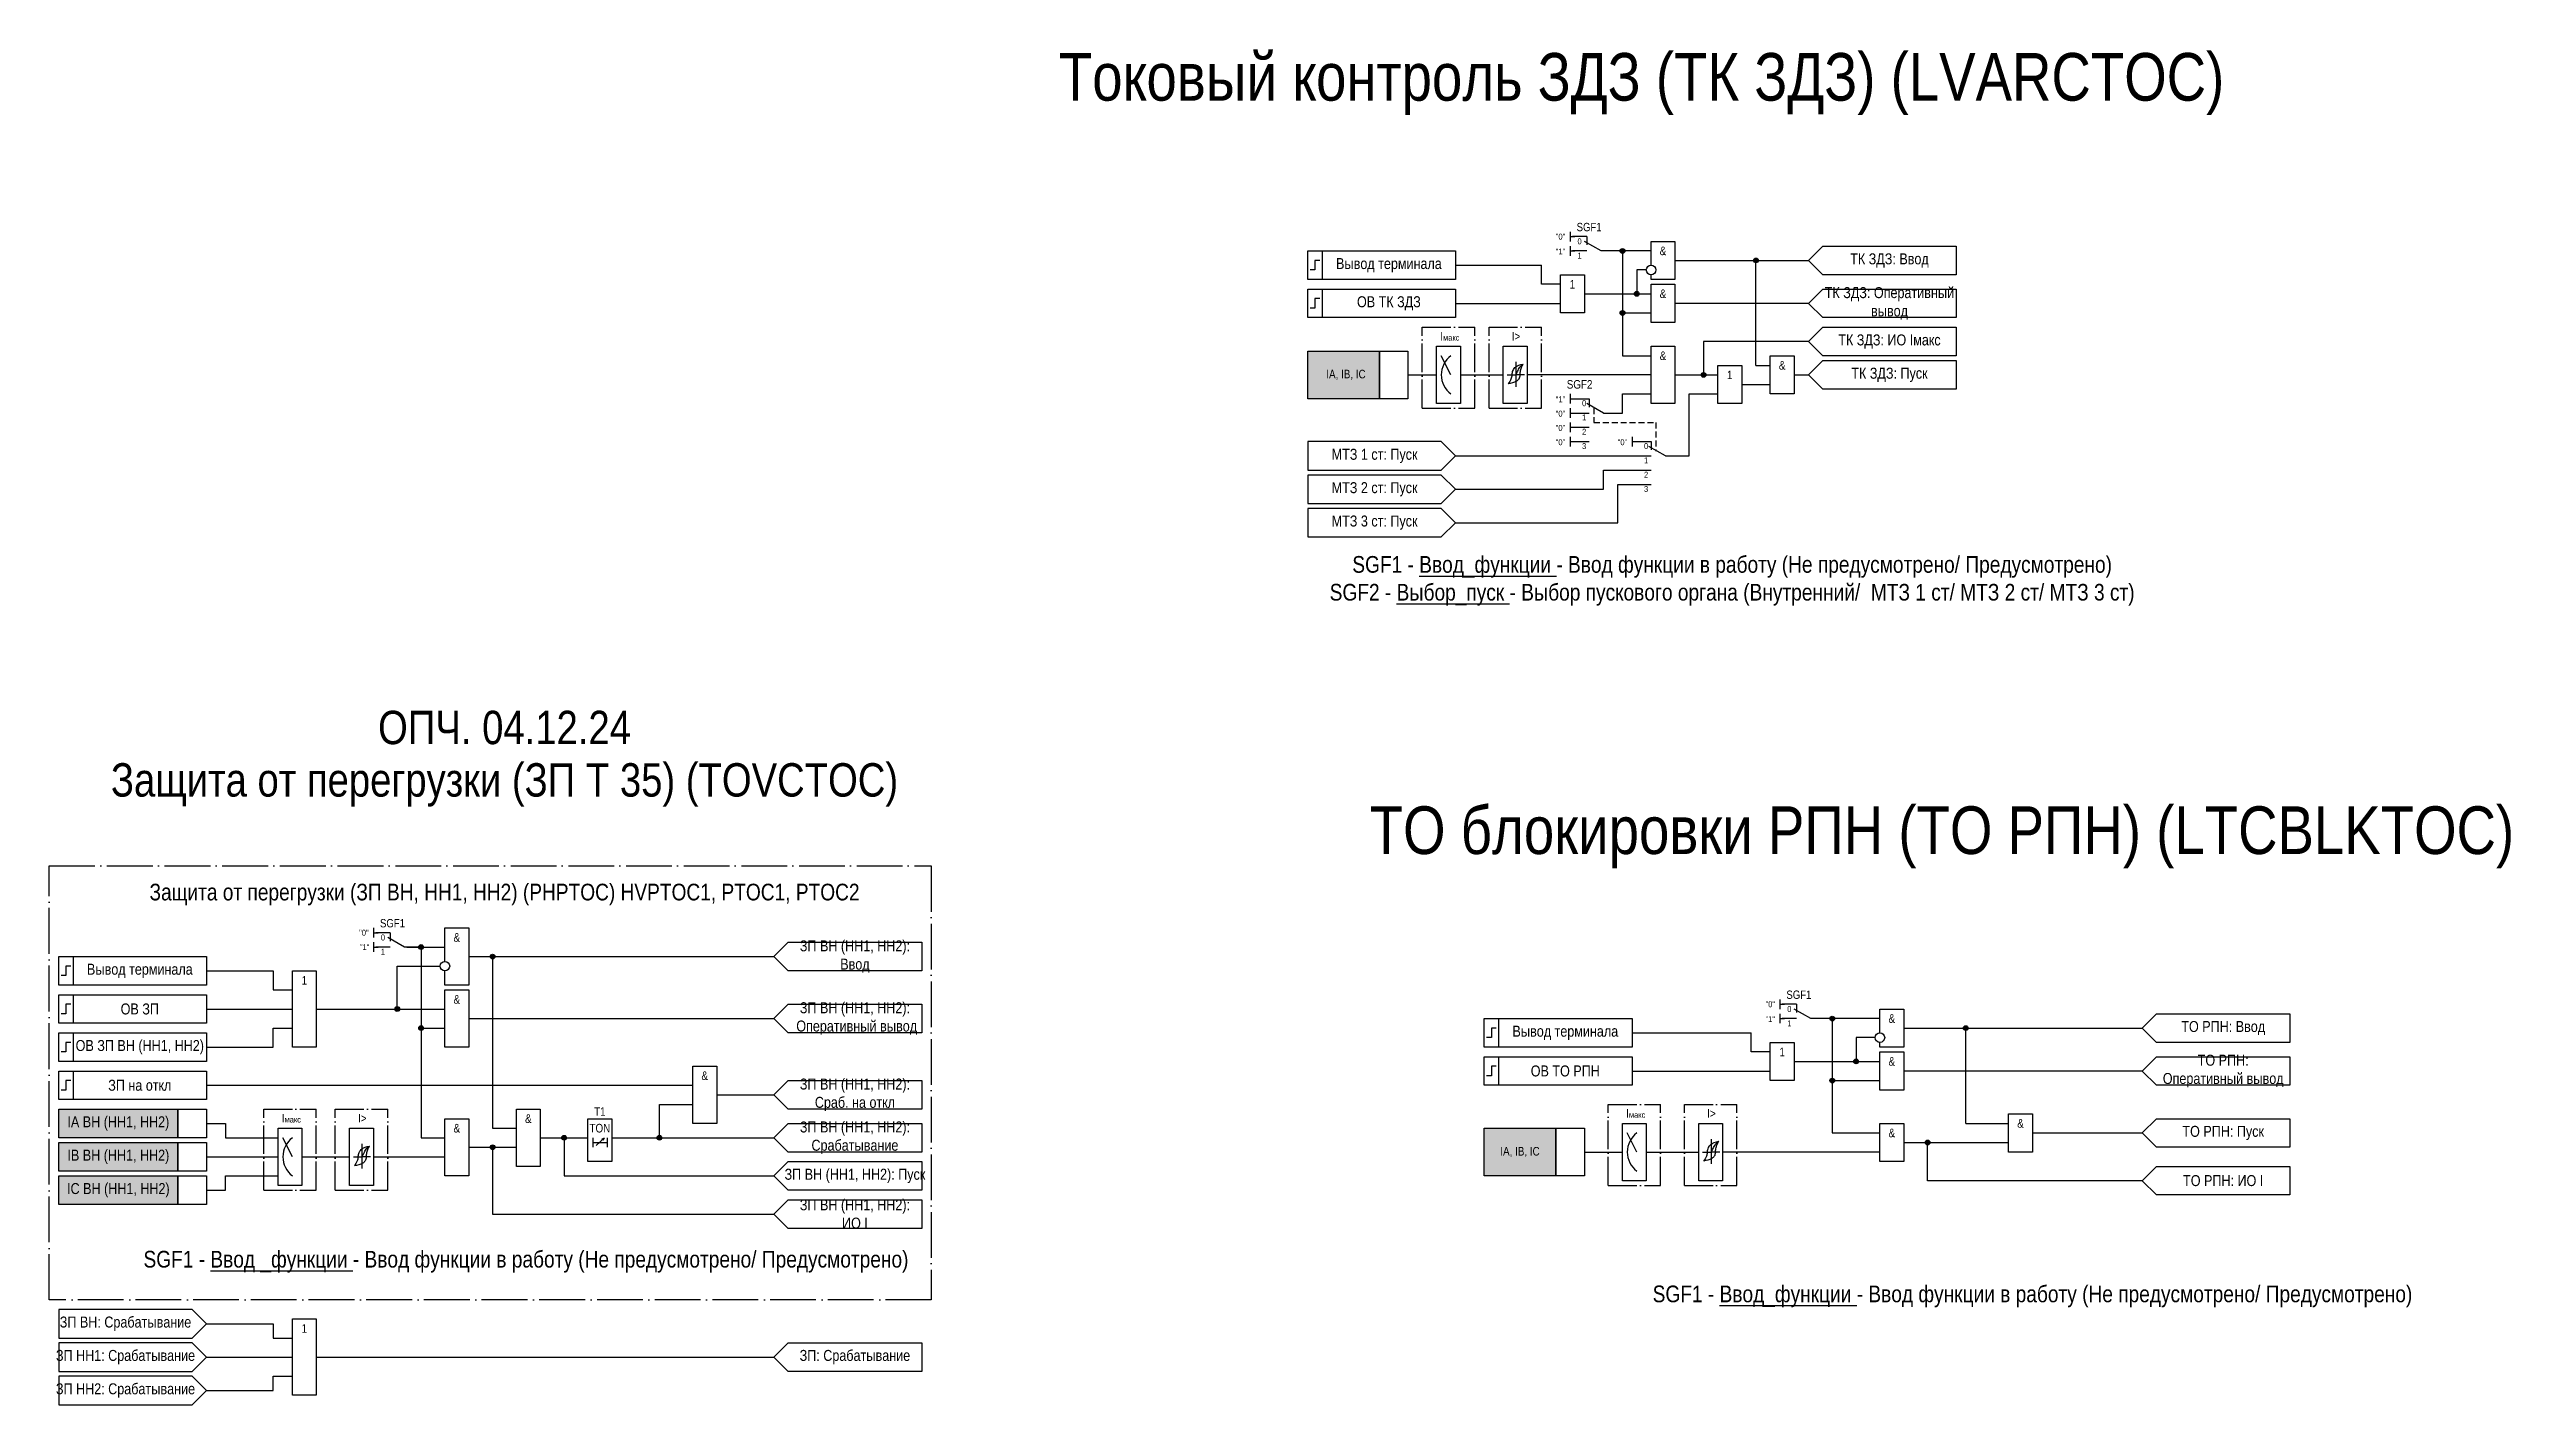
# Model space of a CAD drawing. Header units: millimetres. Extents: x -981 to 1720, y -66 to 612.
# Drawn here: x 10 to 526, y 328 to 612 of the extents above; entities that cross this region are included whole.
import ezdxf
from ezdxf.enums import TextEntityAlignment as Align

# ---------------------------------------------------------------- set-up
doc = ezdxf.new("R2010")
doc.units = ezdxf.units.MM
doc.linetypes.add('ACAD_ISO04W100', pattern=[30, 24, -3, 0, -3])
doc.linetypes.add('штриховая2', pattern=[0.375, 0.25, -0.125])
doc.layers.add('TEXT', color=7, linetype='Continuous', lineweight=25)
doc.layers.add('Основная', color=7, linetype='Continuous')
doc.styles.add('1.8_Gost_RD', font='ARIALN.TTF', dxfattribs={"height": 1.8})
doc.styles.add('2.5_Gost_RD', font='ARIALN.TTF', dxfattribs={"height": 2.5})
doc.styles.add('3.5_Gost_RD', font='ARIALN.TTF', dxfattribs={"height": 3.5})
doc.styles.add('Вывод', font='ARIALN.TTF', dxfattribs={"height": 2.5})
doc.styles.add('Компонент', font='ARIALN.TTF', dxfattribs={"height": 3.5})

msp = doc.modelspace()

# ---------------------------------------------------------------- texts
at = {"color": 6, "ltscale": 100, "insert": (344, 605), "char_height": 10, "width": 240, "attachment_point": 5, "style": '3.5_Gost_RD'}
msp.add_mtext('{\\C3;Токовый контроль ЗДЗ (ТК ЗДЗ) (LVARCTOC)}', dxfattribs=at)
at = {"ltscale": 100, "attachment_point": 5, "style": '2.5_Gost_RD'}
for s, insert, char_height, width in [('Вывод терминала', (291, 567), 2.3, 28), ('&', (348.5, 570), 1.8, 5), ('ТК ЗДЗ: Ввод', (396, 568), 2.3, 28), ('1', (329.5, 563), 1.8, 5), ('ОВ ТК ЗДЗ ', (291, 559), 2.3, 28), ('&', (348.5, 561), 1.8, 5), ('ТК ЗДЗ: Оперативный вывод', (396, 559), 2.3, 28), ('ТК ЗДЗ: ИО Iмакс', (396, 551), 2.3, 24.6504), ('&', (348.5, 548), 1.8, 5), ('SGF2', (331, 542), 1.8, 28), ('1', (362.5, 544), 1.8, 5), ('&', (373.5, 546), 1.8, 5), ('ТК ЗДЗ: Пуск', (396, 544), 2.3, 28), ('&', (95.5, 426), 1.8, 5), ('Вывод терминала', (29, 419), 2.3, 28), ('1', (63.5, 417), 1.8, 5), ('&', (95.5, 413), 1.8, 5), ('&', (396.5, 409), 1.8, 5), ('ТО РПН: Ввод', (466, 407), 2.3, 28), ('Вывод терминала', (328, 406), 2.3, 28), ('1', (373.5, 402), 1.8, 5), ('&', (147.5, 397), 1.8, 5), ('ОВ ТО РПН ', (328, 398), 2.3, 28), ('&', (396.5, 400), 1.8, 5), ('ТО РПН: Оперативный вывод', (466, 398), 2.3, 27.0952), ('&', (110.5, 388), 1.8, 5), ('T1', (125.5, 389.5), 1.8, 5), ('&', (423.5, 387), 1.8, 5), ('&', (95.5, 386), 1.8, 5), ('TON', (125.5, 386), 1.8, 5), ('&', (396.5, 385), 1.8, 5), ('ТО РПН: Пуск', (466, 385), 2.3, 28), ('ТО РПН: ИО I', (466, 375), 2.3, 24.6504), ('1', (63.5, 344), 1.8, 5)]:
    msp.add_mtext(s, dxfattribs=dict(at, insert=insert, char_height=char_height, width=width))
at = {"ltscale": 100, "attachment_point": 1}
for s, width, insert, char_height, style in [('"1"', 2, (326, 570.5), 1.25, '3.5_Gost_RD'), ('"1"', 2, (326, 539.5), 1.25, '3.5_Gost_RD'), ('0', 2, (331.52, 538.69), 1.25, '3.5_Gost_RD'), ('"0"', 2, (326, 536.5), 1.25, '3.5_Gost_RD'), ('"0"', 2, (326, 533.5), 1.25, '3.5_Gost_RD'), ('2', 2, (331.52, 532.69), 1.25, '3.5_Gost_RD'), ('1', 2, (331.52, 535.69), 1.25, '3.5_Gost_RD'), ('"0"', 2, (326, 530.5), 1.25, '3.5_Gost_RD'), ('3', 2, (331.52, 529.69), 1.25, '3.5_Gost_RD'), ('"0"', 2, (339, 530.5), 1.25, '3.5_Gost_RD'), ('0', 2, (344.52, 529.69), 1.25, '3.5_Gost_RD'), ('1', 2, (344.52, 526.69), 1.25, '3.5_Gost_RD'), ('2', 2, (344.52, 523.69), 1.25, '3.5_Gost_RD'), ('3', 2, (344.52, 520.69), 1.25, '3.5_Gost_RD'), ('"1"', 2, (75.16, 424.6), 1.25, '3.5_Gost_RD'), ('"1"', 2, (370, 409.5), 1.25, '3.5_Gost_RD'), ('\\pi2.7859;I{\\H0.66667x;макс}', 11, (56, 389), 1.8, '1.8_Gost_RD'), ('\\pi4.7676;I>', 11, (70, 389), 1.8, '1.8_Gost_RD')]:
    msp.add_mtext_dynamic_manual_height_columns(s, width=width, gutter_width=17.5, heights=[0], dxfattribs=dict(at, insert=insert, char_height=char_height, style=style))
at = {"color": 7, "ltscale": 100, "char_height": 1.8, "attachment_point": 1, "style": '1.8_Gost_RD'}
for s, insert in [('\\pi2.7859;I{\\H0.66667x;макс}', (299, 553)), ('\\pi4.7676;I>', (312, 553)), ('\\pi2.7859;I{\\H0.66667x;макс}', (338, 390)), ('\\pi4.7676;I>', (353, 390))]:
    msp.add_mtext_dynamic_manual_height_columns(s, width=11, gutter_width=17.5, heights=[0], dxfattribs=dict(at, insert=insert))
at = {"color": 30, "ltscale": 100, "char_height": 3.5, "width": 206.7768, "attachment_point": 2, "style": '3.5_Gost_RD'}
for s, insert in [('SGF1 - {\\LВвод_функции} - Ввод функции в работу (Не предусмотрено/ Предусмотрено)\\PSGF2 - {\\LВыбор_пуск} - Выбор пускового органа (Внутренний/  МТЗ 1 ст/ МТЗ 2 ст/ МТЗ 3 ст)', (363, 506)), ('SGF1 - {\\LВвод_функции} - Ввод функции в работу (Не предусмотрено/ Предусмотрено)', (426, 353))]:
    msp.add_mtext(s, dxfattribs=dict(at, insert=insert))
at = {"color": 30, "ltscale": 100, "true_color": 0xef8637, "attachment_point": 5, "style": '3.5_Gost_RD'}
for s, insert, char_height, width in [('{\\C3;ОПЧ. 04.12.24}', (105.5, 470), 7, 185), ('{\\C3;Защита от перегрузки (ЗП Т 35) (TOVCTOC)}', (105.5, 458), 7, 185), ('Защита от перегрузки (ЗП ВН, НН1, НН2) (РHPTOC) {\\C6;HVРTOC1, РTOC1, РTOC2}', (105.5, 435), 3.5, 165), ('SGF1 - {\\LВвод _функции} - Ввод функции в работу (Не предусмотрено/ Предусмотрено)', (110, 358), 3.5, 170)]:
    msp.add_mtext(s, dxfattribs=dict(at, insert=insert, char_height=char_height, width=width))
at = {"color": 2, "ltscale": 100, "insert": (407, 447), "char_height": 10, "width": 240, "attachment_point": 5, "style": '3.5_Gost_RD'}
msp.add_mtext('{\\C3;ТО блокировки РПН (ТО РПН) (LTCBLKTOC)}', dxfattribs=at)
at = {"layer": 'TEXT', "color": 0, "ltscale": 100, "attachment_point": 5, "style": '2.5_Gost_RD'}
for s, insert, char_height, width in [('{\\H0.72x;IA, IB, IC}', (282, 544), 2.5, 16.4803), ('{\\C256;ОВ ЗП}', (29, 411), 2.3, 28), ('{\\C256;ЗП на откл}', (29, 395), 2.3, 28), ('{\\C256;ЗП ВН (НН1, НН2): Срабатывание}', (179, 384), 2.3, 28), ('{\\H0.72x;IA, IB, IC}', (318.5, 381), 2.5, 19.7345), ('{\\C256;ЗП ВН (НН1, НН2): Пуск}', (179, 376), 2.3, 28), ('{\\C256;ЗП ВН: Срабатывание}', (26, 345), 2.3, 28), ('{\\C256;ЗП НН1: Срабатывание}', (26, 338), 2.3, 28), ('{\\C256;ЗП: Срабатывание}', (179, 338), 2.3, 28), ('{\\C256;ЗП НН2: Срабатывание}', (26, 331), 2.3, 28)]:
    msp.add_mtext(s, dxfattribs=dict(at, insert=insert, char_height=char_height, width=width))
at = {"layer": 'TEXT', "ltscale": 100, "char_height": 2.3, "attachment_point": 5, "style": '2.5_Gost_RD'}
for s, insert, width in [('МТЗ 1 ст: Пуск', (288, 527), 28), ('МТЗ 2 ст: Пуск', (288, 520), 28), ('МТЗ 3 ст: Пуск', (288, 513), 28), ('ЗП ВН (НН1, НН2): Ввод', (179, 422), 28), ('ЗП ВН (НН1, НН2):\\P Оперативный вывод', (179, 409), 28), ('ЗП ВН (НН1, НН2): Сраб. на откл', (179, 393), 28), ('ЗП ВН (НН1, НН2): ИО I', (179, 368), 26.3309)]:
    msp.add_mtext(s, dxfattribs=dict(at, insert=insert, width=width))
at = {"layer": 'Основная', "color": 0, "ltscale": 100, "char_height": 2.3, "attachment_point": 5, "style": '2.5_Gost_RD'}
for s, insert, width in [('{\\C256;ОВ ЗП ВН (НН1, НН2)}', (29, 403), 28), ('{\\C256;IA ВН (НН1, НН2)}', (24.5, 387), 25), ('{\\C256;IB ВН (НН1, НН2)}', (24.5, 380), 25), ('{\\C256;IС ВН (НН1, НН2)}', (24.5, 373), 25)]:
    msp.add_mtext(s, dxfattribs=dict(at, insert=insert, width=width))

# ---------------------------------------------------------------- blocks, each defined once
blk = doc.blocks.new('*U958')
at = {"layer": 'Основная', "color": 0}
blk.add_line((0, 0), (7, 4), dxfattribs=at)
at = {"layer": 'Основная', "ltscale": 0.35}
blk.add_line((6, 6), (6, 2.5), dxfattribs=at)
blk = doc.blocks.new('*U985')
at = {"layer": 'Основная', "color": 0}
for p, q in [((-3, 6), (-9, 6)), ((-3, 0), (-9, 0)), ((9, 0), (3, 0))]:
    blk.add_line(p, q, dxfattribs=at)
at = {"layer": 'Основная', "ltscale": 0.25, "xscale": -1}
blk.add_blockref('*U958', (3, 0), dxfattribs=at)
at = {"layer": 'Основная'}
for tag, height, style, p in [('ОУ', 3.5, 'Компонент', (-2, 10)), ('В1', 2.5, 'Вывод', (-14, 6)), ('В2', 2.5, 'Вывод', (-6, 4)), ('В3', 2.5, 'Вывод', (-6, -2))]:
    blk.add_attdef(tag, text='', height=height, dxfattribs=dict(at, style=style)).set_placement(p, align=Align.MIDDLE_CENTER)
blk = doc.blocks.new('Точка')
at = {"ltscale": 100}
h = blk.add_hatch(color=256, dxfattribs=at)
h.dxf.hatch_style = 1
edge = h.paths.add_edge_path()
edge.add_arc((0, 0), 0.5, 0, 360)
blk.add_circle((0, 0), 0.5, dxfattribs=at)
blk = doc.blocks.new('*U892')
at = {"layer": 'Основная', "linetype": 'ACAD_ISO04W100', "ltscale": 0.25}
for p, q in [((0, 0), (11, 0)), ((0, -17), (0, 0)), ((11, -17), (11, 0)), ((0, -17), (11, -17))]:
    blk.add_line(p, q, dxfattribs=at)
at = {"layer": 'Основная', "style": 'Компонент'}
blk.add_attdef('ОУ', text='', height=3.5, dxfattribs=at).set_placement((11, 0), align=Align.MIDDLE_CENTER)

# ---------------------------------------------------------------- hatches: boundary and pattern name
at = {"ltscale": 100, "true_color": 0xef8637}
h = msp.add_hatch(color=30, dxfattribs=at)
h.dxf.hatch_style = 1
h.paths.add_polyline_path([(274, 549), (289, 549), (289, 539), (274, 539)])
h = msp.add_hatch(color=30, dxfattribs=at)
h.dxf.hatch_style = 1
h.paths.add_polyline_path([(12, 390), (37, 390), (37, 384), (12, 384)])
h = msp.add_hatch(color=30, dxfattribs=at)
h.dxf.hatch_style = 1
h.paths.add_polyline_path([(12, 383), (37, 383), (37, 377), (12, 377)])
at = {"ltscale": 100, "true_color": 0xf7941d}
h = msp.add_hatch(color=30, dxfattribs=at)
h.dxf.hatch_style = 1
h.paths.add_polyline_path([(311, 386), (326, 386), (326, 376), (311, 376)])
at = {"ltscale": 100, "true_color": 0xef8637}
h = msp.add_hatch(color=30, dxfattribs=at)
h.dxf.hatch_style = 1
h.paths.add_polyline_path([(12, 376), (37, 376), (37, 370), (12, 370)])

# ---------------------------------------------------------------- linework, layer by layer
at = {"ltscale": 100}
for p, q in [((329, 574), (329, 572)), ((329, 573), (330, 573)), ((329, 571), (329, 569)), ((329, 570), (330, 570)), ((346, 570), (338, 570)), ((340, 570), (340, 557)), ((351, 568), (379, 568)), ((368, 546), (368, 568)), ((382, 571), (379, 568)), ((379, 568), (382, 565)), ((382, 571), (410, 571)), ((410, 571), (410, 565)), ((305, 567), (323, 567)), ((323, 563), (323, 567)), ((327, 563), (323, 563)), ((343, 566), (343, 561)), ((345, 566), (343, 566)), ((410, 565), (382, 565)), ((305, 559), (327, 559)), ((332, 561), (346, 561)), ((379, 559), (351, 559)), ((382, 562), (379, 559)), ((379, 559), (382, 556)), ((382, 562), (410, 562)), ((410, 562), (410, 556)), ((340, 557), (346, 557)), ((382, 554), (379, 551)), ((410, 556), (382, 556)), ((301, 548.5), (301, 550)), ((301, 550), (306, 550)), ((301, 541), (301, 549)), ((306, 550), (306, 544)), ((315, 548.5), (315, 550)), ((315, 550), (320, 550)), ((315, 541), (315, 549)), ((320, 550), (320, 544)), ((295, 544), (301, 544)), ((306, 544), (306, 538)), ((320, 544), (320, 538)), ((346, 544), (320, 544)), ((368, 546), (371, 546)), ((376, 544), (379, 544)), ((382, 547), (379, 544)), ((379, 544), (382, 541)), ((382, 547), (410, 547)), ((301, 538), (301, 541)), ((306, 538), (301, 538)), ((315, 538), (315, 541)), ((320, 538), (315, 538)), ((329, 540), (329, 538)), ((329, 539), (333, 539)), ((329, 537), (329, 535)), ((336, 536), (332.5, 538)), ((333, 539), (333, 537.26)), ((365, 542), (371, 542)), ((329, 536), (333, 536)), ((329, 534), (329, 532)), ((329, 533), (333, 533)), ((329, 531), (329, 529)), ((329, 530), (333, 530)), ((342, 531), (342, 529)), ((342, 530), (346, 530)), ((342, 527), (346, 527)), ((349, 527), (345.5, 529)), ((346, 530), (346, 528.26)), ((342, 524), (346, 524)), ((342, 521), (346, 521)), ((78, 428), (78, 426)), ((78, 427), (79, 427)), ((78, 426), (78, 426)), ((78, 425), (78, 423)), ((78, 424), (79, 424)), ((43, 411), (61, 411)), ((373, 413), (373, 411)), ((373, 412), (374, 412)), ((373, 410), (373, 408)), ((373, 409), (374, 409)), ((394, 409), (382, 409)), ((384, 409), (384, 396)), ((452, 410), (449, 407)), ((452, 410), (480, 410)), ((480, 410), (480, 404)), ((342, 406), (367, 406)), ((367, 402), (367, 406)), ((389, 405), (389, 400)), ((393, 405), (389, 405)), ((399, 407), (449, 407)), ((412, 387), (412, 407)), ((449, 407), (452, 404)), ((480, 404), (452, 404)), ((342, 398), (371, 398)), ((371, 402), (367, 402)), ((376, 400), (394, 400)), ((449, 398), (399, 398)), ((452, 401), (449, 398)), ((449, 398), (452, 395)), ((452, 401), (480, 401)), ((480, 401), (480, 395)), ((384, 396), (394, 396)), ((384, 396), (384, 385)), ((480, 395), (452, 395)), ((452, 388), (449, 385)), ((452, 388), (480, 388)), ((340, 385.5), (340, 387)), ((340, 387), (345, 387)), ((340, 378), (340, 386)), ((345, 387), (345, 381)), ((356, 385.5), (356, 387)), ((356, 387), (361, 387)), ((356, 378), (356, 386)), ((361, 387), (361, 381)), ((384, 385), (394, 385)), ((399, 383), (421, 383)), ((404, 375), (404, 383)), ((412, 387), (421, 387)), ((426, 385), (449, 385)), ((449, 385), (452, 382)), ((332, 381), (340, 381)), ((340, 375), (340, 378)), ((345, 381), (345, 375)), ((356, 375), (356, 378)), ((361, 381), (361, 375)), ((394, 381), (361, 381)), ((452, 378), (449, 375)), ((452, 378), (480, 378)), ((345, 375), (340, 375)), ((361, 375), (356, 375)), ((449, 375), (404, 375)), ((449, 375), (452, 372)), ((43, 338), (61, 338)), ((66, 338), (162, 338))]:
    msp.add_line(p, q, dxfattribs=at)
at = {"color": 7, "ltscale": 100}
for p, q in [((304, 544), (302, 548)), ((306, 544), (315, 544)), ((315.79, 544), (317.6, 544)), ((319.42, 544), (317.6, 544)), ((61, 380), (59, 384)), ((124.71, 382.4), (126.38, 383.88)), ((126.38, 383.88), (125.86, 383.66)), ((126.38, 383.88), (126.12, 383.42)), ((343, 381), (341, 385)), ((73.79, 380), (75.6, 380)), ((77.42, 380), (75.6, 380)), ((345, 381), (356, 381)), ((356.79, 381), (358.6, 381)), ((360.42, 381), (358.6, 381))]:
    msp.add_line(p, q, dxfattribs=at)
for p, q in [((317.6, 546.72), (317.6, 541.52)), ((75.6, 382.72), (75.6, 377.52)), ((358.6, 383.72), (358.6, 378.52))]:
    msp.add_line(p, q)
at = {"ltscale": 100}
for points in [[(274, 570), (277, 570), (277, 564), (274, 564)], [(274, 570), (305, 570), (305, 564), (274, 564)], [(274, 562), (277, 562), (277, 556), (274, 556)], [(274, 562), (305, 562), (305, 556), (274, 556)], [(379, 551), (382, 554), (410, 554), (410, 548), (382, 548), (379, 551)], [(274, 549), (289, 549), (289, 539), (274, 539)], [(289, 549), (295, 549), (295, 539), (289, 539)], [(346, 550), (351, 550), (351, 538), (346, 538)], [(371, 548), (376, 548), (376, 540), (371, 540)], [(360, 546), (365, 546), (365, 538), (360, 538)], [(165, 425), (193, 425), (193, 419), (165, 419), (162, 422)], [(12, 422), (15, 422), (15, 416), (12, 416)], [(12, 422), (43, 422), (43, 416), (12, 416)], [(61, 419), (66, 419), (66, 403), (61, 403)], [(12, 414), (15, 414), (15, 408), (12, 408)], [(12, 414), (43, 414), (43, 408), (12, 408)], [(93, 415), (98, 415), (98, 403), (93, 403)], [(165, 412), (193, 412), (193, 406), (165, 406), (162, 409)], [(311, 409), (314, 409), (314, 403), (311, 403)], [(311, 409), (342, 409), (342, 403), (311, 403)], [(12, 406), (15, 406), (15, 400), (12, 400)], [(12, 406), (43, 406), (43, 400), (12, 400)], [(12, 398), (15, 398), (15, 392), (12, 392)], [(12, 398), (43, 398), (43, 392), (12, 392)], [(145, 399), (150, 399), (150, 387), (145, 387)], [(311, 401), (314, 401), (314, 395), (311, 395)], [(311, 401), (342, 401), (342, 395), (311, 395)], [(165, 396), (193, 396), (193, 390), (165, 390), (162, 393)], [(12, 390), (37, 390), (37, 384), (12, 384)], [(37, 390), (43, 390), (43, 384), (37, 384)], [(93, 388), (98, 388), (98, 376), (93, 376)], [(108, 390), (113, 390), (113, 378), (108, 378)], [(123, 388), (128, 388), (128, 379), (123, 379)], [(421, 389), (426, 389), (426, 381), (421, 381)], [(12, 383), (37, 383), (37, 377), (12, 377)], [(37, 383), (43, 383), (43, 377), (37, 377)], [(58, 386), (63, 386), (63, 374), (58, 374)], [(73, 386), (78, 386), (78, 374), (73, 374)], [(165, 387), (193, 387), (193, 381), (165, 381), (162, 384)], [(311, 386), (326, 386), (326, 376), (311, 376)], [(326, 386), (332, 386), (332, 376), (326, 376)], [(394, 387), (399, 387), (399, 379), (394, 379)], [(165, 379), (193, 379), (193, 373), (165, 373), (162, 376)], [(449, 375), (452, 378), (480, 378), (480, 372), (452, 372), (449, 375)], [(12, 376), (37, 376), (37, 370), (12, 370)], [(37, 376), (43, 376), (43, 370), (37, 370)], [(165, 371), (193, 371), (193, 365), (165, 365), (162, 368)], [(61, 346), (66, 346), (66, 330), (61, 330)], [(165, 341), (193, 341), (193, 335), (165, 335), (162, 338)]]:
    msp.add_lwpolyline(points, close=True, dxfattribs=at)
at = {"lineweight": 30, "ltscale": 100}
for points in [[(276.5, 568), (275.5, 568), (275.5, 566), (274.5, 566)], [(276.5, 560), (275.5, 560), (275.5, 558), (274.5, 558)], [(14.5, 420), (13.5, 420), (13.5, 418), (12.5, 418)], [(14.5, 412), (13.5, 412), (13.5, 410), (12.5, 410)], [(14.5, 404), (13.5, 404), (13.5, 402), (12.5, 402)], [(313.5, 407), (312.5, 407), (312.5, 405), (311.5, 405)], [(313.5, 399), (312.5, 399), (312.5, 397), (311.5, 397)], [(14.5, 396), (13.5, 396), (13.5, 394), (12.5, 394)]]:
    msp.add_lwpolyline(points, dxfattribs=at)
at = {"ltscale": 100}
for points in [[(346, 569), (346, 572), (351, 572), (351, 564), (346, 564), (346, 565)], [(346, 567), (346, 569)], [(327, 565), (327, 565), (332, 565), (332, 557), (327, 557), (327, 565)], [(346, 556), (346, 563), (351, 563), (351, 555), (346, 555), (346, 556)], [(340, 557), (340, 548), (346, 548)], [(379, 551), (357, 551), (357, 544)], [(351, 544), (360, 544)], [(379, 544), (382, 547), (410, 547), (410, 541), (382, 541), (379, 544)], [(336, 536), (340, 536), (340, 540), (346, 540)], [(349, 527), (354, 527), (354, 540), (360, 540)], [(305, 527), (302, 530), (274, 530), (274, 524), (302, 524), (305, 527)], [(305, 527), (342, 527)], [(305, 520), (302, 523), (274, 523), (274, 517), (302, 517), (305, 520)], [(305, 520), (336, 520), (336, 524), (343, 524)], [(305, 513), (339, 513), (339, 521), (343, 521)], [(305, 513), (302, 516), (274, 516), (274, 510), (302, 510), (305, 513)], [(85, 424), (93, 424)], [(85, 424), (88, 424), (88, 384), (93, 384)], [(85, 424), (88, 424), (88, 407), (93, 407)], [(93, 421), (93, 428), (98, 428), (98, 416), (93, 416), (93, 419)], [(43, 419), (57, 419), (57, 415), (61, 415)], [(66, 411), (83, 411), (83, 420), (92, 420)], [(98, 422), (162, 422)], [(98, 422), (103, 422), (103, 386), (108, 386)], [(66, 411), (73, 411)], [(66, 411), (93, 411)], [(98, 409), (162, 409)], [(394, 408), (394, 411), (399, 411), (399, 403), (394, 403), (394, 404)], [(394, 406), (394, 408)], [(43, 403), (57, 403), (57, 407), (61, 407)], [(371, 404), (371, 404), (376, 404), (376, 396), (371, 396), (371, 404)], [(394, 395), (394, 402), (399, 402), (399, 394), (394, 394), (394, 395)], [(43, 395), (145, 395)], [(150, 393), (162, 393)], [(128, 384), (138, 384), (138, 391), (145, 391)], [(449, 385), (452, 388), (480, 388), (480, 382), (452, 382), (449, 385)], [(43, 387), (47, 387), (47, 384), (58, 384)], [(113, 384), (123, 384)], [(113, 384), (118, 384), (118, 376), (162, 376)], [(124, 384), (124, 382)], [(124, 383), (127, 383)], [(127, 384), (127, 382)], [(128, 384), (162, 384)], [(43, 380), (58, 380)], [(63, 380), (73, 380)], [(78, 380), (93, 380)], [(98, 382), (108, 382)], [(98, 382), (103, 382), (103, 368), (162, 368)], [(43, 373), (47, 373), (47, 376), (58, 376)], [(43, 345), (40, 348), (12, 348), (12, 342), (40, 342), (43, 345)], [(43, 338), (40, 341), (12, 341), (12, 335), (40, 335), (43, 338)], [(43, 345), (57, 345), (57, 342), (61, 342)], [(43, 331), (40, 334), (12, 334), (12, 328), (40, 328), (43, 331)], [(43, 331), (57, 331), (57, 334), (61, 334)]]:
    msp.add_lwpolyline(points, dxfattribs=at)
at = {"linetype": 'штриховая2', "ltscale": 5}
msp.add_lwpolyline([(334, 537), (334, 534), (347, 534), (347, 528)], dxfattribs=at)
at = {"color": 251, "linetype": 'ACAD_ISO04W100', "lineweight": 30, "ltscale": 0.4, "true_color": 0x58595b}
msp.add_lwpolyline([(10, 441), (195, 441), (195, 350), (10, 350)], close=True, dxfattribs=at)
at = {"ltscale": 100}
for centre in [(346, 566), (394, 405)]:
    msp.add_circle(centre, 1, dxfattribs=at)
msp.add_circle((93, 420), 1)
at = {"color": 7, "ltscale": 100}
for centre in [(307, 544), (64, 380), (346, 381)]:
    msp.add_arc(centre, 5, 126.8699, 233.1301, dxfattribs=at)
for points in [[(316.8, 543.92), (316.6, 543.13), (316, 542.12)], [(318.48, 543.92), (318.25, 543.13), (317.76, 542.67), (316, 542.12)], [(316.8, 543.92), (316.95, 544.71), (317.44, 545.54), (319.2, 546.26)], [(317.6, 544), (318, 544.72), (318.47, 545.6), (319.2, 546.26)], [(318.48, 543.92), (318.6, 544.71), (318.81, 545.54), (319.2, 546.26)], [(74.8, 379.92), (74.95, 380.71), (75.44, 381.54), (77.2, 382.26)], [(75.6, 380), (76, 380.72), (76.47, 381.6), (77.2, 382.26)], [(76.48, 379.92), (76.6, 380.71), (76.81, 381.54), (77.2, 382.26)], [(357.8, 380.92), (357.95, 381.71), (358.44, 382.54), (360.2, 383.26)], [(358.6, 381), (359, 381.72), (359.47, 382.6), (360.2, 383.26)], [(359.48, 380.92), (359.6, 381.71), (359.81, 382.54), (360.2, 383.26)], [(74.8, 379.92), (74.6, 379.13), (74, 378.12)], [(76.48, 379.92), (76.25, 379.13), (75.76, 378.67), (74, 378.12)], [(357.8, 380.92), (357.6, 380.13), (357, 379.12)], [(359.48, 380.92), (359.25, 380.13), (358.76, 379.67), (357, 379.12)]]:
    msp.add_spline(points, degree=3)

# ---------------------------------------------------------------- block references
at = {"ltscale": 100}
for p in [(340, 570), (368, 568), (343, 561), (340, 557), (357, 544), (88, 424), (103, 422), (83, 411), (384, 409), (88, 407), (412, 407), (389, 400), (384, 396), (103, 382), (118, 384), (118, 384), (138, 384), (138, 384), (404, 383)]:
    msp.add_blockref('Точка', p, dxfattribs=at)
at = {"layer": 'Основная', "ltscale": 0.25, "xscale": 0.5, "yscale": 0.5, "zscale": 0.5}
for p in [(334, 570), (83, 424), (378, 409)]:
    msp.add_blockref('*U985', p, dxfattribs=at).add_auto_attribs({'ОУ': 'SGF1', 'В1': '"0"', 'В2': '0', 'В3': '1'})
at = {"layer": 'Основная', "ltscale": 0.25}
for p in [(298, 554), (312, 554), (55, 390), (70, 390), (337, 391), (353, 391)]:
    msp.add_blockref('*U892', p, dxfattribs=at)

msp.set_redraw_order([(e.dxf.handle, doc.entitydb.next_handle()) for e in msp.query("TEXT MTEXT ATTDEF DIMENSION ARC_DIMENSION")])  # texts and dimensions are drawn at this point

doc.saveas('drawing.dxf')
